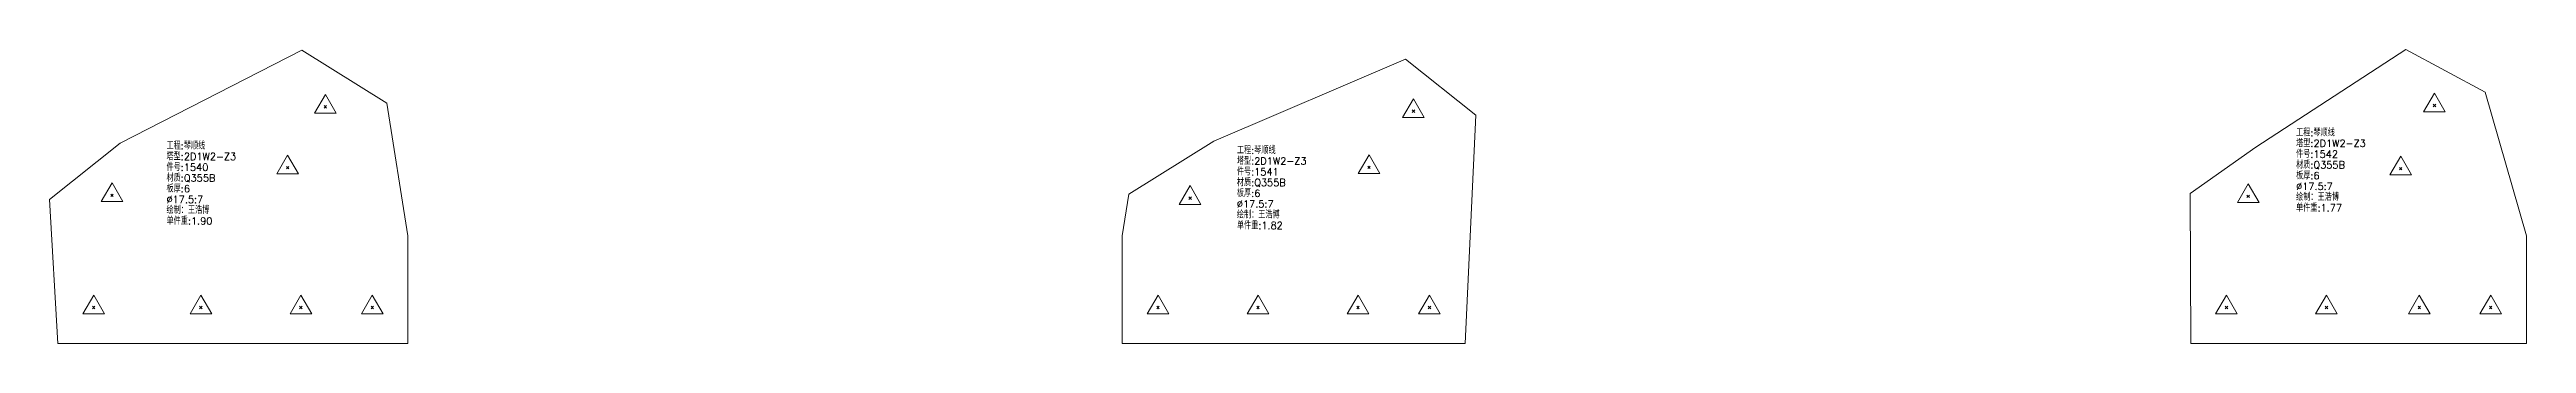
# Model space of a CAD drawing. Extents: x -580 to 8755, y 0 to 14723.
# Drawn here: x 1697 to 3430, y 4471 to 4676 of the extents above; entities that cross this region are included whole.
import ezdxf
from ezdxf.enums import TextEntityAlignment as Align

# ---------------------------------------------------------------- set-up
doc = ezdxf.new("R2010")
doc.units = 0
doc.header["$MEASUREMENT"] = 0
doc.layers.add('1', color=7, linetype='CONTINUOUS', lineweight=25)
doc.styles.get("Standard").update_dxf_attribs({"font": 'simplex.shx', "width": 0.7, "height": 3, "bigfont": 'gbhzfs.shx'})

msp = doc.modelspace()

# ---------------------------------------------------------------- texts
at = {"layer": '1', "color": 7, "linetype": 'Continuous', "lineweight": 18}
for s, p in [('塔型:2D1W2-Z3', (3269.19008, 4606.26974)), ('工程:琴顺线', (3269.19008, 4613.76974)), ('件号:1540', (1778.55433, 4589.64101)), ('塔型:2D1W2-Z3', (1778.55433, 4597.14101)), ('工程:琴顺线', (1778.55433, 4604.64101)), ('塔型:2D1W2-Z3', (2527.77379, 4593.96073)), ('工程:琴顺线', (2527.77379, 4601.46073)), ('材质:Q355B', (3269.19008, 4591.26974)), ('件号:1542', (3269.19008, 4598.76974)), ('材质:Q355B', (1778.55433, 4582.14101)), ('板厚:6', (1778.55433, 4574.64101)), ('材质:Q355B', (2527.77379, 4578.96073)), ('件号:1541', (2527.77379, 4586.46073)), ('板厚:6', (2527.77379, 4571.46073)), ('板厚:6', (3269.19008, 4583.76974)), ('%%c17.5:7', (3269.19008, 4576.26974)), ('绘制：王浩博', (1778.55433, 4559.64101)), ('%%c17.5:7', (1778.55433, 4567.14101)), ('绘制：王浩博', (2527.77379, 4556.46073)), ('%%c17.5:7', (2527.77379, 4563.96073)), ('绘制：王浩博', (3269.19008, 4568.76974)), ('单件重:1.77', (3269.19008, 4561.26974)), ('单件重:1.90', (1778.55433, 4552.14101)), ('单件重:1.82', (2527.77379, 4548.96073))]:
    msp.add_text(s, height=5, dxfattribs=at).set_placement(p, align=Align.BOTTOM_LEFT)

# ---------------------------------------------------------------- linework, layer by layer
at = {"layer": '1', "color": 7, "linetype": 'Continuous', "lineweight": 18}
for p, q in [((1873.28893, 4675.47595), (1746.04324, 4610.36946)), ((1932.71773, 4638.48654), (1873.28893, 4675.47595)), ((2645.789, 4669.11539), (2511.54956, 4611.80223)), ((2695.13558, 4629.95017), (2645.789, 4669.11539)), ((3346.11174, 4675.73341), (3240.90382, 4607.57871)), ((3401.63705, 4645.96866), (3346.11174, 4675.73341)), ((1947.60349, 4545.67448), (1932.71773, 4638.48654)), ((2687.60349, 4470.67448), (2695.13558, 4629.95017)), ((3430.43606, 4545.67448), (3401.63705, 4645.96866)), ((2511.54956, 4611.80223), (2452.12076, 4574.81281)), ((1746.04324, 4610.36946), (1696.69666, 4571.20424)), ((3240.90382, 4607.57871), (3195.13558, 4575.31002)), ((1696.69666, 4571.20424), (1702.60349, 4470.67448)), ((2452.12076, 4574.81281), (2447.60349, 4545.67448)), ((3195.13558, 4575.31002), (3195.43606, 4470.67448)), ((1947.60349, 4470.67448), (1947.60349, 4545.67448)), ((2447.60349, 4545.67448), (2447.60349, 4470.67448)), ((3430.43606, 4470.67448), (3430.43606, 4545.67448)), ((1702.60349, 4470.67448), (1947.60349, 4470.67448)), ((2447.60349, 4470.67448), (2687.60349, 4470.67448)), ((3195.43606, 4470.67448), (3430.43606, 4470.67448))]:
    msp.add_line(p, q, dxfattribs=at)
at = {"layer": '1', "color": 7, "linetype": 'Continuous', "lineweight": 13}
for p, q in [((1889.79282, 4644.50667), (1882.21532, 4631.38167)), ((1882.21532, 4631.38167), (1897.37032, 4631.38167)), ((1888.91782, 4634.88167), (1890.66782, 4636.63167)), ((1890.66782, 4634.88167), (1888.91782, 4636.63167)), ((1897.37032, 4631.38167), (1889.79282, 4644.50667)), ((2651.39578, 4641.49832), (2643.81828, 4628.37332)), ((2650.52078, 4631.87332), (2652.27078, 4633.62332)), ((2652.27078, 4631.87332), (2650.52078, 4633.62332)), ((2658.97328, 4628.37332), (2651.39578, 4641.49832)), ((3366.02908, 4645.44113), (3358.45158, 4632.31613)), ((3358.45158, 4632.31613), (3373.60658, 4632.31613)), ((3365.15408, 4635.81613), (3366.90408, 4637.56613)), ((3366.90408, 4635.81613), (3365.15408, 4637.56613)), ((3373.60658, 4632.31613), (3366.02908, 4645.44113)), ((2643.81828, 4628.37332), (2658.97328, 4628.37332)), ((1863.37181, 4602.05752), (1855.79431, 4588.93252)), ((1870.94931, 4588.93252), (1863.37181, 4602.05752)), ((2620.31227, 4602.33436), (2612.73477, 4589.20936)), ((2619.43727, 4592.70936), (2621.18727, 4594.45936)), ((2621.18727, 4592.70936), (2619.43727, 4594.45936)), ((2627.88977, 4589.20936), (2620.31227, 4602.33436)), ((3342.40626, 4601.37343), (3334.82876, 4588.24843)), ((3349.98376, 4588.24843), (3342.40626, 4601.37343)), ((1740.43646, 4582.75239), (1732.85896, 4569.62739)), ((1748.01396, 4569.62739), (1740.43646, 4582.75239)), ((1855.79431, 4588.93252), (1870.94931, 4588.93252)), ((1862.49681, 4592.43252), (1864.24681, 4594.18252)), ((1864.24681, 4592.43252), (1862.49681, 4594.18252)), ((2495.04567, 4580.83294), (2487.46817, 4567.70794)), ((2502.62317, 4567.70794), (2495.04567, 4580.83294)), ((2612.73477, 4589.20936), (2627.88977, 4589.20936)), ((3235.69453, 4582.06703), (3228.11703, 4568.94203)), ((3243.27203, 4568.94203), (3235.69453, 4582.06703)), ((3334.82876, 4588.24843), (3349.98376, 4588.24843)), ((3341.53126, 4591.74843), (3343.28126, 4593.49843)), ((3343.28126, 4591.74843), (3341.53126, 4593.49843)), ((1732.85896, 4569.62739), (1748.01396, 4569.62739)), ((1739.56146, 4573.12739), (1741.31146, 4574.87739)), ((1741.31146, 4573.12739), (1739.56146, 4574.87739)), ((2487.46817, 4567.70794), (2502.62317, 4567.70794)), ((2494.17067, 4571.20794), (2495.92067, 4572.95794)), ((2495.92067, 4571.20794), (2494.17067, 4572.95794)), ((3228.11703, 4568.94203), (3243.27203, 4568.94203)), ((3234.81953, 4572.44203), (3236.56953, 4574.19203)), ((3236.56953, 4572.44203), (3234.81953, 4574.19203)), ((1727.60349, 4504.42448), (1720.02599, 4491.29948)), ((1720.02599, 4491.29948), (1735.18099, 4491.29948)), ((1726.72849, 4494.79948), (1728.47849, 4496.54948)), ((1728.47849, 4494.79948), (1726.72849, 4496.54948)), ((1735.18099, 4491.29948), (1727.60349, 4504.42448)), ((1802.60349, 4504.42448), (1795.02599, 4491.29948)), ((1795.02599, 4491.29948), (1810.18099, 4491.29948)), ((1801.72849, 4494.79948), (1803.47849, 4496.54948)), ((1803.47849, 4494.79948), (1801.72849, 4496.54948)), ((1810.18099, 4491.29948), (1802.60349, 4504.42448)), ((1872.60349, 4504.42448), (1865.02599, 4491.29948)), ((1865.02599, 4491.29948), (1880.18099, 4491.29948)), ((1871.72849, 4494.79948), (1873.47849, 4496.54948)), ((1873.47849, 4494.79948), (1871.72849, 4496.54948)), ((1880.18099, 4491.29948), (1872.60349, 4504.42448)), ((1922.60349, 4504.42448), (1915.02599, 4491.29948)), ((1915.02599, 4491.29948), (1930.18099, 4491.29948)), ((1921.72849, 4494.79948), (1923.47849, 4496.54948)), ((1923.47849, 4494.79948), (1921.72849, 4496.54948)), ((1930.18099, 4491.29948), (1922.60349, 4504.42448)), ((2472.60349, 4504.42448), (2465.02599, 4491.29948)), ((2465.02599, 4491.29948), (2480.18099, 4491.29948)), ((2471.72849, 4494.79948), (2473.47849, 4496.54948)), ((2473.47849, 4494.79948), (2471.72849, 4496.54948)), ((2480.18099, 4491.29948), (2472.60349, 4504.42448)), ((2542.60349, 4504.42448), (2535.02599, 4491.29948)), ((2535.02599, 4491.29948), (2550.18099, 4491.29948)), ((2541.72849, 4494.79948), (2543.47849, 4496.54948)), ((2543.47849, 4494.79948), (2541.72849, 4496.54948)), ((2550.18099, 4491.29948), (2542.60349, 4504.42448)), ((2612.60349, 4504.42448), (2605.02599, 4491.29948)), ((2605.02599, 4491.29948), (2620.18099, 4491.29948)), ((2611.72849, 4494.79948), (2613.47849, 4496.54948)), ((2613.47849, 4494.79948), (2611.72849, 4496.54948)), ((2620.18099, 4491.29948), (2612.60349, 4504.42448)), ((2662.60349, 4504.42448), (2655.02599, 4491.29948)), ((2655.02599, 4491.29948), (2670.18099, 4491.29948)), ((2661.72849, 4494.79948), (2663.47849, 4496.54948)), ((2663.47849, 4494.79948), (2661.72849, 4496.54948)), ((2670.18099, 4491.29948), (2662.60349, 4504.42448)), ((3220.43606, 4504.42448), (3212.85856, 4491.29948)), ((3212.85856, 4491.29948), (3228.01356, 4491.29948)), ((3219.56106, 4494.79948), (3221.31106, 4496.54948)), ((3221.31106, 4494.79948), (3219.56106, 4496.54948)), ((3228.01356, 4491.29948), (3220.43606, 4504.42448)), ((3290.43606, 4504.42448), (3282.85856, 4491.29948)), ((3282.85856, 4491.29948), (3298.01356, 4491.29948)), ((3289.56106, 4494.79948), (3291.31106, 4496.54948)), ((3291.31106, 4494.79948), (3289.56106, 4496.54948)), ((3298.01356, 4491.29948), (3290.43606, 4504.42448)), ((3355.43606, 4504.42448), (3347.85856, 4491.29948)), ((3347.85856, 4491.29948), (3363.01356, 4491.29948)), ((3354.56106, 4494.79948), (3356.31106, 4496.54948)), ((3356.31106, 4494.79948), (3354.56106, 4496.54948)), ((3363.01356, 4491.29948), (3355.43606, 4504.42448)), ((3405.43606, 4504.42448), (3397.85856, 4491.29948)), ((3397.85856, 4491.29948), (3413.01356, 4491.29948)), ((3404.56106, 4494.79948), (3406.31106, 4496.54948)), ((3406.31106, 4494.79948), (3404.56106, 4496.54948)), ((3413.01356, 4491.29948), (3405.43606, 4504.42448))]:
    msp.add_line(p, q, dxfattribs=at)

msp.set_redraw_order([(e.dxf.handle, doc.entitydb.next_handle()) for e in msp.query("TEXT MTEXT ATTDEF DIMENSION ARC_DIMENSION")])  # texts and dimensions are drawn at this point

doc.saveas('drawing.dxf')
